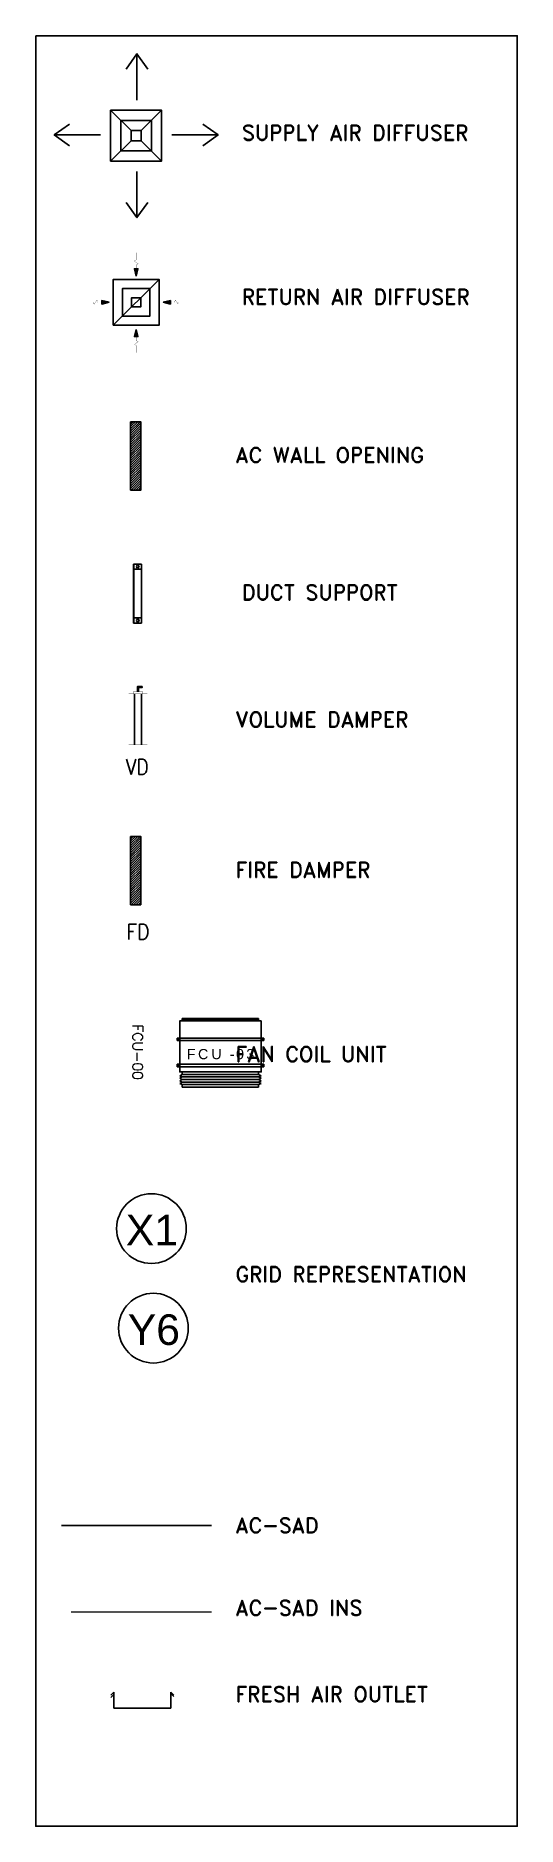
# Model space of a CAD drawing. Header units: millimetres. Extents: x -1288794 to 352264, y -1971533 to -1569871.
# Drawn here: x 79873 to 84600, y -1609791 to -1592224 of the extents above; entities that cross this region are included whole.
import ezdxf
from ezdxf.enums import TextEntityAlignment as Align

# ---------------------------------------------------------------- set-up
doc = ezdxf.new("R2010")
doc.units = ezdxf.units.MM
doc.header["$LTSCALE"] = 500
doc.linetypes.add('HIDDEN', pattern=[9.525, 6.35, -3.175])
doc.linetypes.add('HIDDEN2', pattern=[4.7625, 3.175, -1.5875])
for name, color, linetype in [('A-ANNO-SYMB', 33, 'Continuous'), ('A-ANNO-TEXT', 8, 'Continuous'), ('AC- SUIPPOR', 7, 'HIDDEN'), ('AC- VD', 5, 'Continuous'), ('AC-FAD', 6, 'Continuous'), ('AC-FAD TEXT', 6, 'Continuous'), ('AC-FD', 1, 'Continuous'), ('AC-RAD DIFF', 12, 'Continuous'), ('AC-SAD', 3, 'Continuous'), ('AC-SAD TEXT', 3, 'Continuous'), ('AC-UNIT', 5, 'Continuous'), ('AC-WALL OPENING', 1, 'Continuous'), ('DIFF- LE', 70, 'Continuous'), ('L1-E014-C22-VAC (08-08-2010)$0$ETA-AC-DAMPER', 4, 'Continuous'), ('M-HANGER', 30, 'Continuous'), ('TEXT', 4, 'Continuous'), ('WALL', 42, 'Continuous')]:
    doc.layers.add(name, color=color, linetype=linetype)
doc.layers.add('FCU-BOX', color=4, linetype='Continuous', lineweight=20)
doc.layers.add('INSULATION', color=1, linetype='Continuous', lineweight=5)
doc.styles.add('ROMAND', font='romand')
doc.styles.add('ROMANS', font='romans.shx', dxfattribs={"width": 0.8})
doc.styles.add('SANSSERIF', font='sas_____.pfb')
doc.dimstyles.new('100 of DIM2', dxfattribs={"dimscale": 0, "dimtxt": 200, "dimasz": 150, "dimexe": 75, "dimexo": 200, "dimgap": 75, "dimtad": 1, "dimdec": 0, "dimrnd": 5, "dimzin": 0, "dimdsep": 46, "dimtxsty": 'ROMANS', "dimblk": 'ARCHTICK', "dimcen": 100, "dimclrd": 94, "dimclre": 94, "dimclrt": 2, "dimadec": 0, "dimazin": 0, "dimtfac": 1, "dimtdec": 0, "dimtofl": 0, "dimtmove": 2, "dimatfit": 3, "dimldrblk": 'OPEN90', "dimfxl": 75, "dimtolj": 1, "dimtzin": 0, "dimarcsym": 0})

msp = doc.modelspace()

# ---------------------------------------------------------------- texts
at = {"layer": 'A-ANNO-TEXT', "style": 'SANSSERIF'}
for s, p in [('X1', (81013.4, -1604092.1)), ('Y6', (81032.4, -1605068.7))]:
    msp.add_text(s, height=300, dxfattribs=at).set_placement(p, align=Align.CENTER)
at = {"layer": 'AC- VD', "style": 'ROMANS', "width": 0.9}
msp.add_text('VD', height=150, dxfattribs=at).set_placement((80756.6, -1599472.2))
at = {"layer": 'AC-FD', "style": 'ROMANS', "width": 0.9}
msp.add_text('FD', height=150, dxfattribs=at).set_placement((80764.3, -1601089.7))
at = {"layer": 'AC-SAD TEXT', "style": 'ROMAND'}
for s, p in [('SUPPLY AIR DIFFUSER', (81896.8, -1593250.3)), ('RETURN AIR DIFFUSER', (81896.8, -1594860.1)), ('AC WALL OPENING', (81834.4, -1596412.2)), ('DUCT SUPPORT', (81896.8, -1597760.3)), ('VOLUME DAMPER', (81834.4, -1599007.3)), ('FIRE DAMPER', (81834.4, -1600481.4)), ('FAN COIL UNIT', (81834.4, -1602290.5)), ('GRID REPRESENTATION', (81834.4, -1604450.7)), ('AC-SAD', (81834.4, -1606913.8)), ('AC-SAD INS', (81834.4, -1607723.2)), ('FRESH AIR OUTLET', (81834.4, -1608570.8))]:
    msp.add_text(s, height=150, dxfattribs=at).set_placement(p)
at = {"layer": 'FCU-BOX', "style": 'ROMAND'}
msp.add_text('FCU-00', height=100, rotation=270, dxfattribs=at).set_placement((80823.9, -1601924.6))

# ---------------------------------------------------------------- blocks, each defined once
blk = doc.blocks.new('R DIFF')
for points in [[(0, 483), (17, 555), (0, 555), (-17, 555)], [(-266, 225), (-338, 242), (-338, 225), (-338, 208)], [(266, 225), (337, 242), (337, 225), (337, 208)], [(0, -41), (17, -112), (0, -112), (-17, -112)]]:
    blk.add_hatch(color=1).paths.add_polyline_path(points)
at = {"color": 1}
blk.add_line((-225, 0), (225, 450), dxfattribs=at)
at = {"color": 1, "const_width": 2.25}
for points in [[(0, 712), (0, 640)], [(-18, 630), (0, 640)], [(22, 602), (-18, 630)], [(22, 602), (0, 593)], [(0, 593), (0, 555)], [(-494, 225), (-422, 225)], [(-413, 207), (-422, 225)], [(-385, 247), (-413, 207)], [(-385, 247), (-376, 225)], [(-376, 225), (-338, 225)], [(376, 225), (337, 225)], [(385, 247), (376, 225)], [(385, 247), (413, 207)], [(413, 207), (422, 225)], [(494, 225), (422, 225)], [(22, -160), (-18, -188)], [(0, -151), (0, -112)], [(22, -160), (0, -151)], [(-18, -188), (0, -197)], [(0, -269), (0, -197)]]:
    blk.add_lwpolyline(points, dxfattribs=at)
at = {"color": 1}
for points in [[(0, 555), (-17, 555), (0, 483)], [(0, 555), (17, 555), (0, 483)], [(-338, 225), (-338, 242), (-266, 225)], [(-338, 225), (-338, 208), (-266, 225)], [(337, 225), (337, 242), (266, 225)], [(337, 225), (337, 208), (266, 225)], [(0, -112), (-17, -112), (0, -41)], [(0, -112), (17, -112), (0, -41)]]:
    blk.add_lwpolyline(points, dxfattribs=at)
for points in [[(-225, 0), (-225, 450), (225, 450), (225, 0)], [(-135, 90), (-135, 360), (135, 360), (135, 90)], [(-45, 180), (-45, 270), (45, 270), (45, 180)]]:
    blk.add_lwpolyline(points, close=True, dxfattribs=at)
blk = doc.blocks.new('*U213')
at = {"layer": 'L1-E014-C22-VAC (08-08-2010)$0$ETA-AC-DAMPER', "color": 5}
for p, q in [((-33, 0), (-33, 500)), ((33, 0), (33, 500))]:
    blk.add_line(p, q, dxfattribs=at)
for points, const_width in [([(-91, 500), (91, 500)], 1.82), ([(0, 0), (0, 514)], 1.5), ([(-91, 0), (91, 0)], 1.82), ([(-48, 0), (-48, -20), (48, -20), (48, 0)], 1.5)]:
    blk.add_lwpolyline(points, dxfattribs=dict(at, const_width=const_width))
at = {"layer": 'L1-E014-C22-VAC (08-08-2010)$0$ETA-AC-DAMPER', "color": 5, "const_width": 1.82}
blk.add_lwpolyline([(75, 500), (75, 0), (-75, 0), (-75, 500)], close=True, dxfattribs=at)
at = {"layer": 'L1-E014-C22-VAC (08-08-2010)$0$ETA-AC-DAMPER', "color": 5}
blk.add_lwpolyline([(6, -20), (6, -62), (40, -62), (40, -72), (-6, -72), (-6, -20)], dxfattribs=at)
blk = doc.blocks.new('*U214')
at = {"color": 41, "linetype": 'HIDDEN2'}
for p, q in [((-38, -265), (-38, 313)), ((37, -265), (37, 313)), ((42, -265), (42, 313))]:
    blk.add_line(p, q, dxfattribs=at)
at = {"color": 41}
for p, q in [((42, 313), (-38, 313)), ((42, 263), (-38, 263)), ((42, -215), (-38, -215)), ((42, -265), (-38, -265))]:
    blk.add_line(p, q, dxfattribs=at)
for centre in [(0, 288), (0, -240)]:
    blk.add_circle(centre, 12.5, dxfattribs=at)
blk = doc.blocks.new('_ArchTick')
at = {"color": 0, "linetype": 'ByBlock', "const_width": 0.15}
blk.add_lwpolyline([(-0.5, -0.5), (0.5, 0.5)], dxfattribs=at)
blk = doc.blocks.new('A$C44FB0367')
at = {"layer": 'WALL', "ltscale": 30}
h = blk.add_hatch(dxfattribs=at)
h.set_pattern_fill('NET3', color=2, scale=100, style=0)
h.set_pattern_definition([(0, (19935.246, -11666.627), (0, 12.5), []), (60, (19935.246, -11666.627), (-10.8253175, 6.25), []), (120, (19935.246, -11666.627), (-10.8253175, -6.25), [])])
h.paths.add_polyline_path([(775, 250), (775, 275), (25, 275), (25, 250)])
at = {"layer": 'WALL', "color": 5, "ltscale": 30}
for p, q in [((25, 250), (25, 275)), ((25, 275), (775, 275)), ((775, 250), (775, 275))]:
    blk.add_line(p, q, dxfattribs=at)
at = {"layer": 'WALL', "color": 8, "ltscale": 30}
for p, q in [((25, -275), (0, -287.5)), ((0, -287.5), (25, -300)), ((25, -300), (0, -312.5)), ((0, -312.5), (25, -325)), ((25, -325), (0, -337.5)), ((0, -337.5), (25, -350)), ((25, -350), (0, -362.5)), ((25, -250), (25, -275)), ((25, -250), (25, -275)), ((25, -275), (775, -275)), ((25, -300), (775, -300)), ((25, -325), (775, -325)), ((25, -350), (775, -350)), ((775, -250), (775, -275)), ((775, -275), (800, -287.5)), ((800, -287.5), (775, -300)), ((775, -300), (800, -312.5)), ((800, -312.5), (775, -325)), ((775, -325), (800, -337.5)), ((800, -337.5), (775, -350)), ((775, -350), (800, -362.5)), ((0, -362.5), (25, -375)), ((25, -375), (775, -375)), ((25, -375), (25, -400)), ((25, -400), (775, -400)), ((800, -362.5), (775, -375)), ((775, -375), (775, -400))]:
    blk.add_line(p, q, dxfattribs=at)
at = {"layer": 'WALL', "color": 5, "ltscale": 30}
blk.add_lwpolyline([(0, 250), (800, 250), (800, -250), (0, -250)], close=True, dxfattribs=at)
blk = doc.blocks.new('A$C5F1D0244')
at = {"layer": 'AC- SUIPPOR', "ltscale": 5}
for p, q in [((-25, 425), (-25, -425)), ((0, 425), (0, -425))]:
    blk.add_line(p, q, dxfattribs=at)
at = {"layer": 'AC- SUIPPOR', "ltscale": 30}
for points in [[(-25, 400), (0, 400), (0, 425), (-25, 425)], [(-25, -400), (0, -400), (0, -425), (-25, -425)]]:
    blk.add_lwpolyline(points, close=True, dxfattribs=at)
for centre in [(-12.5, 412.5), (-12.5, -412.5)]:
    blk.add_circle(centre, 5, dxfattribs=at)
blk = doc.blocks.new('fcu 001')
at = {"ltscale": 30, "xscale": -1, "rotation": 270}
blk.add_blockref('A$C5F1D0244', (400, -168), dxfattribs=at)
at = {"ltscale": 30, "rotation": 270}
blk.add_blockref('A$C5F1D0244', (400, -449), dxfattribs=at)
at = {"layer": 'AC-UNIT', "color": 6, "ltscale": 30, "xscale": -1}
blk.add_blockref('A$C44FB0367', (800, -250), dxfattribs=at)
at = {"layer": 'TEXT', "color": 7, "ltscale": 30, "insert": (412, -326), "char_height": 100, "width": 1009.13, "attachment_point": 5}
blk.add_mtext('{\\fSansSerif|b0|i0|c2|p2;\\T1.3;FCU -03}', dxfattribs=at)
blk = doc.blocks.new('A$C14952670')
at = {"layer": 'AC-FAD', "linetype": 'ByBlock'}
for p, q in [((29, 136), (0, 105)), ((30, 159), (1, 128)), ((30, 0), (30, 159)), ((589, 0), (30, 0)), ((589, 159), (589, 0)), ((589, 159), (619, 129)), ((589, 144), (619, 114))]:
    blk.add_line(p, q, dxfattribs=at)
blk = doc.blocks.new('DIFF')
at = {"layer": 'DIFF- LE', "color": 4}
for p, q in [((0, 50), (-200, 250)), ((100, 50), (300, 250)), ((0, -50), (-200, -250)), ((100, -50), (300, -250))]:
    blk.add_line(p, q, dxfattribs=at)
for points in [[(-200, -250), (300, -250), (300, 250), (-200, 250)], [(-100, -150), (200, -150), (200, 150), (-100, 150)], [(0, -50), (100, -50), (100, 50), (0, 50)]]:
    blk.add_lwpolyline(points, close=True, dxfattribs=at)
for points in [[(58, 804), (58, 350)], [(-754, 8), (-300, 8)], [(854, 8), (400, 8)], [(58, -804), (58, -350)]]:
    blk.add_leader(points, dimstyle='100 of DIM2', override={"dimscale": 1, "dimtad": 0, "dimclrd": 4, "dimfxl": 0.2}, dxfattribs=at)

# ---------------------------------------------------------------- hatches: boundary and pattern name
at = {"layer": 'AC-FD', "linetype": 'ByBlock'}
h = msp.add_hatch(dxfattribs=at)
h.set_pattern_fill('ANSI31', color=256, scale=5, style=0)
h.set_pattern_definition([(45, (18864.337, -8779.736), (-11.22532015, 11.22532015), [])])
h.paths.add_polyline_path([(80804.3, -1600749.7), (80904.3, -1600749.7), (80904.3, -1600079.7), (80804.3, -1600079.7)])
at = {"layer": 'AC-WALL OPENING', "linetype": 'ByBlock'}
h = msp.add_hatch(dxfattribs=at)
h.set_pattern_fill('ANSI31', color=256, scale=5, style=0)
h.set_pattern_definition([(45, (18864.337, -4710.58), (-11.22532015, 11.22532015), [])])
h.paths.add_polyline_path([(80804.3, -1596680.6), (80904.3, -1596680.6), (80904.3, -1596010.6), (80804.3, -1596010.6)])

# ---------------------------------------------------------------- linework, layer by layer
at = {"layer": 'A-ANNO-SYMB', "ltscale": 3}
for centre in [(81008.8, -1603927.6), (81027.8, -1604904.1)]:
    msp.add_circle(centre, 342.2, dxfattribs=at)
at = {"layer": 'AC-FAD TEXT', "color": 2, "linetype": 'ByBlock'}
msp.add_line((84600.4, -1592224.1), (84600.4, -1609790.7), dxfattribs=at)
msp.add_lwpolyline([(79873, -1592224.1), (84600.4, -1592224.1), (84600.4, -1609790.7), (79873, -1609790.7)], close=True, dxfattribs=at)
at = {"layer": 'AC-FD', "linetype": 'ByBlock'}
msp.add_lwpolyline([(80804.3, -1600079.7), (80904.3, -1600079.7), (80904.3, -1600749.7), (80804.3, -1600749.7)], close=True, dxfattribs=at)
at = {"layer": 'AC-SAD'}
msp.add_line((81599.3, -1606841.8), (80126.2, -1606841.8), dxfattribs=at)
at = {"layer": 'AC-WALL OPENING', "linetype": 'ByBlock'}
msp.add_lwpolyline([(80804.3, -1596010.6), (80904.3, -1596010.6), (80904.3, -1596680.6), (80804.3, -1596680.6)], close=True, dxfattribs=at)
at = {"layer": 'INSULATION', "color": 1, "linetype": 'HIDDEN2'}
msp.add_line((81599.3, -1607691.2), (80221.6, -1607691.2), dxfattribs=at)

# ---------------------------------------------------------------- block references
at = {"layer": 'AC- VD', "xscale": -1, "rotation": 180}
msp.add_blockref('*U213', (80876.9, -1598680.6), dxfattribs=at)
at = {"layer": 'AC-FAD TEXT', "color": 2, "linetype": 'ByBlock'}
msp.add_blockref('A$C14952670', (80609.7, -1608633.7), dxfattribs=at)
at = {"layer": 'AC-RAD DIFF'}
msp.add_blockref('R DIFF', (80858.3, -1595063.9), dxfattribs=at)
at = {"layer": 'DIFF- LE'}
msp.add_blockref('DIFF', (80808.3, -1593204.1), dxfattribs=at)
at = {"layer": 'FCU-BOX'}
msp.add_blockref('fcu 001', (81286.2, -1601889.9), dxfattribs=at)
at = {"layer": 'M-HANGER', "xscale": -1}
msp.add_blockref('*U214', (80874.2, -1597720.9), dxfattribs=at)

msp.set_redraw_order([(e.dxf.handle, doc.entitydb.next_handle()) for e in msp.query("TEXT MTEXT ATTDEF DIMENSION ARC_DIMENSION")])  # texts and dimensions are drawn at this point

doc.saveas('drawing.dxf')
